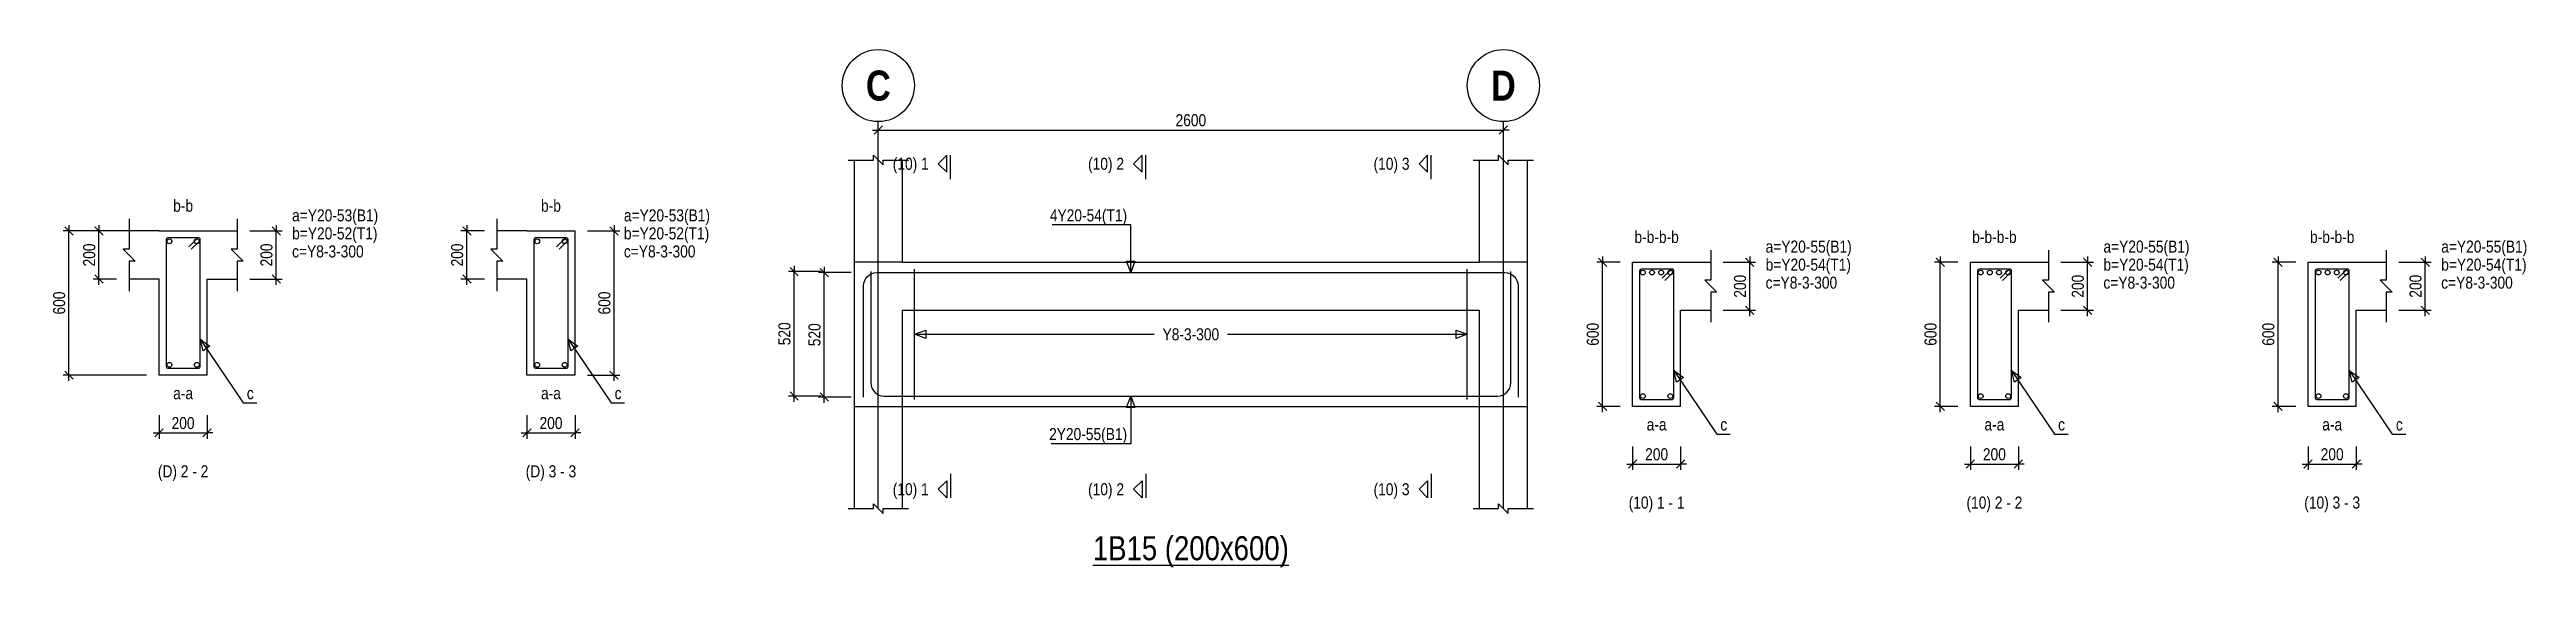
# Model space of a CAD drawing. Extents: x 0 to 206258, y -403073 to 0.
# Drawn here: x 47183 to 67789, y -268724 to -264414 of the extents above; entities that cross this region are included whole.
import ezdxf
from ezdxf.enums import TextEntityAlignment as Align
from ezdxf.lldxf.tags import DXFTag

# ---------------------------------------------------------------- set-up
doc = ezdxf.new("R2010")
doc.units = 0
doc.header["$LTSCALE"] = 1000
for name, color, linetype in [('Axis Circle(Dir 2)', 150, 'Continuous'), ('Axis Label(Dir 1)', 7, 'Continuous'), ('Axis Line(Dir 2)', 150, 'CENTER2'), ('Break Line', 5, 'Continuous'), ('Dimension Line', 5, 'Continuous'), ('Leader Line', 5, 'Continuous'), ('Link Line', 3, 'Continuous'), ('Rebar Label', 6, 'Continuous'), ('Rebar Line', 7, 'Continuous'), ('Section Label', 1, 'Continuous'), ('Section Line', 1, 'Continuous'), ('Top Rebar Label', 6, 'Continuous'), ('Top Rebar Line', 7, 'Continuous')]:
    doc.layers.add(name, color=color, linetype=linetype)
for name, color, linetype, true_color in [('Back Elevation Line', 191, 'HIDDEN2', 0xd4aaff), ('Beam Label(D)', 94, 'Continuous', 0x008100), ('Beam Line(D)', 112, 'Continuous', 0x00bd5e), ('Link Label', 94, 'Continuous', 0x008100)]:
    doc.layers.add(name, color=color, linetype=linetype, true_color=true_color)
doc.styles.add('Axis Label(Dir 1)', font='ARIALNB.TTF', dxfattribs={"height": 250})
doc.styles.add('Beam Label(D)', font='ARIALN.TTF', dxfattribs={"height": 200})
doc.styles.add('Dimension Text', font='ARIALN.TTF', dxfattribs={"height": 100})
doc.styles.add('Link Label', font='ARIALN.TTF', dxfattribs={"height": 100})
doc.styles.add('Rebar Label', font='ARIALN.TTF', dxfattribs={"height": 100})
doc.styles.add('Section Label', font='ARIALN.TTF', dxfattribs={"height": 100})
doc.styles.add('Top Rebar Label', font='ARIALN.TTF', dxfattribs={"height": 100})
tags = doc.linetypes.add('CENTER2', pattern=[1.125, 0.75, -0.125, 0.125, -0.125]).pattern_tags.tags
tags[10:11] = [DXFTag(74, 4), DXFTag(75, 0), DXFTag(340, '0'), DXFTag(46, 0.0), DXFTag(50, 0.0), DXFTag(44, 0.0), DXFTag(45, 0.0)]
tags[8:9] = [DXFTag(74, 4), DXFTag(75, 0), DXFTag(340, '0'), DXFTag(46, 0.0), DXFTag(50, 0.0), DXFTag(44, 0.0), DXFTag(45, 0.0)]
tags[6:7] = [DXFTag(74, 4), DXFTag(75, 0), DXFTag(340, '0'), DXFTag(46, 0.0), DXFTag(50, 0.0), DXFTag(44, 0.0), DXFTag(45, 0.0)]
tags[4:5] = [DXFTag(74, 4), DXFTag(75, 0), DXFTag(340, '0'), DXFTag(46, 0.0), DXFTag(50, 0.0), DXFTag(44, 0.0), DXFTag(45, 0.0)]
tags = doc.linetypes.add('HIDDEN2', pattern=[0.1875, 0.125, -0.0625]).pattern_tags.tags
tags[6:7] = [DXFTag(74, 4), DXFTag(75, 0), DXFTag(340, '0'), DXFTag(46, 0.0), DXFTag(50, 0.0), DXFTag(44, 0.0), DXFTag(45, 0.0)]
tags[4:5] = [DXFTag(74, 4), DXFTag(75, 0), DXFTag(340, '0'), DXFTag(46, 0.0), DXFTag(50, 0.0), DXFTag(44, 0.0), DXFTag(45, 0.0)]
doc.dimstyles.new('BEAM', dxfattribs={"dimtxt": 100, "dimasz": 30, "dimexe": 48.3, "dimexo": 103.5, "dimgap": 30, "dimtad": 1, "dimtoh": 1, "dimdec": 1, "dimlfac": 0.5, "dimdsep": 46, "dimtxsty": 'Dimension Text', "dimblk": 'PCDIM_TICK', "dimcen": 0.09, "dimclrd": 5, "dimclre": 5, "dimclrt": 5, "dimadec": 1, "dimazin": 0, "dimtp": 1, "dimtm": 1, "dimtfac": 1, "dimtdec": 4, "dimtofl": 0, "dimtmove": 0, "dimatfit": 3, "dimfxl": 1, "dimtolj": 1, "dimtzin": 0, "dimarcsym": 0})

msp = doc.modelspace()

# ---------------------------------------------------------------- texts
at = {"layer": 'Axis Label(Dir 1)', "transparency": 33554687, "style": 'Axis Label(Dir 1)'}
for s, p in [('C', (54077.965, -264714.284)), ('D', (59277.965, -264714.284))]:
    msp.add_text(s, height=250, dxfattribs=at).set_placement(p, align=Align.MIDDLE_CENTER)
at = {"layer": 'Beam Label(D)', "transparency": 33554687, "style": 'Beam Label(D)'}
msp.add_text('%%U1B15 (200x600)', height=200, dxfattribs=at).set_placement((56677.965, -268464.284), align=Align.TOP_CENTER)
at = {"layer": 'Link Label', "transparency": 33554687, "style": 'Link Label'}
for s, p in [(' c=Y8-3-300', (49169.294, -266144.284)), (' c=Y8-3-300', (51929.533, -266144.284)), (' c=Y8-3-300', (61427.965, -266404.284)), (' c=Y8-3-300', (64238.203, -266404.284)), (' c=Y8-3-300', (67048.442, -266404.284)), ('c', (48824.294, -267324.284)), ('c', (51884.533, -267324.284)), ('c', (61082.965, -267584.284)), ('c', (63893.203, -267584.284)), ('c', (66703.442, -267584.284))]:
    msp.add_text(s, height=100, dxfattribs=at).set_placement(p)
msp.add_text('Y8-3-300', height=100, dxfattribs=at).set_placement((56677.965, -266784.284), align=Align.MIDDLE_CENTER)
at = {"layer": 'Rebar Label', "transparency": 33554687, "style": 'Rebar Label'}
for s, p in [('b-b', (48294.294, -265794.284)), ('b-b', (51354.533, -265794.284)), ('b-b-b-b', (60552.965, -266054.284)), ('b-b-b-b', (63363.203, -266054.284)), ('b-b-b-b', (66173.442, -266054.284)), ('a-a', (48294.294, -267354.284)), ('a-a', (51354.533, -267354.284)), ('a-a', (60552.965, -267614.284)), ('a-a', (63363.203, -267614.284)), ('a-a', (66173.442, -267614.284))]:
    msp.add_text(s, height=100, dxfattribs=at).set_placement(p, align=Align.BOTTOM_CENTER)
for s, p in [(' a=Y20-53(B1)', (49169.294, -265844.284)), (' a=Y20-53(B1)', (51929.533, -265844.284)), (' a=Y20-55(B1)', (61427.965, -266104.284)), (' a=Y20-55(B1)', (64238.203, -266104.284)), (' a=Y20-55(B1)', (67048.442, -266104.284))]:
    msp.add_text(s, height=100, dxfattribs=at).set_placement(p)
msp.add_text(' 2Y20-55(B1)', height=100, dxfattribs=at).set_placement((56147.965, -267664.284), align=Align.RIGHT)
at = {"layer": 'Section Label', "transparency": 33554687, "style": 'Section Label'}
for s, p in [('(10) 1', (54497.254, -265364.994)), ('(10) 2', (56122.254, -265364.994)), ('(10) 3', (58497.254, -265364.994)), ('(10) 1', (54497.254, -268073.573)), ('(10) 2', (56122.254, -268073.573)), ('(10) 3', (58497.254, -268073.573))]:
    msp.add_text(s, height=100, dxfattribs=at).set_placement(p, align=Align.MIDDLE_RIGHT)
for s, p in [('(D) 2 - 2', (48294.294, -268004.284)), ('(D) 3 - 3', (51354.533, -268004.284)), ('(10) 1 - 1', (60552.965, -268264.284)), ('(10) 2 - 2', (63363.203, -268264.284)), ('(10) 3 - 3', (66173.442, -268264.284))]:
    msp.add_text(s, height=100, dxfattribs=at).set_placement(p, align=Align.BOTTOM_CENTER)
at = {"layer": 'Top Rebar Label', "transparency": 33554687, "style": 'Top Rebar Label'}
msp.add_text(' 4Y20-54(T1)', height=100, dxfattribs=at).set_placement((56147.965, -265844.284), align=Align.RIGHT)
for s, p in [(' b=Y20-52(T1)', (49169.294, -265994.284)), (' b=Y20-52(T1)', (51929.533, -265994.284)), (' b=Y20-54(T1)', (61427.965, -266254.284)), (' b=Y20-54(T1)', (64238.203, -266254.284)), (' b=Y20-54(T1)', (67048.442, -266254.284))]:
    msp.add_text(s, height=100, dxfattribs=at).set_placement(p)

# ---------------------------------------------------------------- blocks, each defined once
blk = doc.blocks.new('PCDIM_TICK')
at = {"layer": 'Dimension Line', "color": 0, "transparency": 33554687}
for p, q in [((1.15, 1.15), (-1.15, -1.15)), ((1.61, 0), (0, 0))]:
    blk.add_line(p, q, dxfattribs=at)
blk = doc.blocks.new('*U3410')
at = {"layer": 'Dimension Line', "color": 5, "true_color": 0x0000ff, "transparency": 16777216}
for p, q in [((48848, -265924), (49118, -265924)), ((49069, -266324), (49069, -265924)), ((48848, -266324), (49118, -266324))]:
    blk.add_line(p, q, dxfattribs=at)
at = {"layer": 'Dimension Line', "color": 5, "true_color": 0x0000ff, "transparency": 16777216, "xscale": 30, "yscale": 30}
for p, rotation in [((49069, -265924), 89.99999999999447), ((49069, -266324), 269.9999999999834)]:
    blk.add_blockref('PCDIM_TICK', p, dxfattribs=dict(at, rotation=rotation))
at = {"layer": 'Dimension Line', "color": 5, "true_color": 0x0000ff, "transparency": 16777216, "insert": (49039, -266124), "char_height": 100, "width": 182.77, "attachment_point": 8, "rotation": 90, "style": 'Dimension Text'}
blk.add_mtext('200', dxfattribs=at)
blk = doc.blocks.new('*U3411')
at = {"layer": 'Dimension Line', "color": 5, "true_color": 0x0000ff, "transparency": 16777216}
for p, q in [((47741, -265924), (47546, -265924)), ((47594, -266324), (47594, -265924)), ((47741, -266324), (47546, -266324))]:
    blk.add_line(p, q, dxfattribs=at)
at = {"layer": 'Dimension Line', "color": 5, "true_color": 0x0000ff, "transparency": 16777216, "xscale": 30, "yscale": 30}
for p, rotation in [((47594, -265924), 89.99999999999447), ((47594, -266324), 269.9999999999834)]:
    blk.add_blockref('PCDIM_TICK', p, dxfattribs=dict(at, rotation=rotation))
at = {"layer": 'Dimension Line', "color": 5, "true_color": 0x0000ff, "transparency": 16777216, "insert": (47564, -266124), "char_height": 100, "width": 182.77, "attachment_point": 8, "rotation": 90, "style": 'Dimension Text'}
blk.add_mtext('200', dxfattribs=at)
blk = doc.blocks.new('*U3412')
at = {"layer": 'Dimension Line', "color": 5, "true_color": 0x0000ff, "transparency": 16777216}
for p, q in [((47991, -265924), (47296, -265924)), ((47344, -267124), (47344, -265924)), ((47991, -267124), (47296, -267124))]:
    blk.add_line(p, q, dxfattribs=at)
at = {"layer": 'Dimension Line', "color": 5, "true_color": 0x0000ff, "transparency": 16777216, "xscale": 30, "yscale": 30}
for p, rotation in [((47344, -265924), 89.99999999999447), ((47344, -267124), 269.9999999999834)]:
    blk.add_blockref('PCDIM_TICK', p, dxfattribs=dict(at, rotation=rotation))
at = {"layer": 'Dimension Line', "color": 5, "true_color": 0x0000ff, "transparency": 16777216, "insert": (47314, -266524), "char_height": 100, "width": 181.97, "attachment_point": 8, "rotation": 90, "style": 'Dimension Text'}
blk.add_mtext('600', dxfattribs=at)
blk = doc.blocks.new('*U3413')
at = {"layer": 'Dimension Line', "color": 5, "true_color": 0x0000ff, "transparency": 16777216}
for p, q in [((48094, -267458), (48094, -267653)), ((48494, -267458), (48494, -267653)), ((48094, -267604), (48494, -267604))]:
    blk.add_line(p, q, dxfattribs=at)
at = {"layer": 'Dimension Line', "color": 5, "true_color": 0x0000ff, "transparency": 16777216, "xscale": 30, "yscale": 30, "rotation": 180.0000000000004}
blk.add_blockref('PCDIM_TICK', (48094, -267604), dxfattribs=at)
at = {"layer": 'Dimension Line', "color": 5, "true_color": 0x0000ff, "transparency": 16777216, "xscale": 30, "yscale": 30}
blk.add_blockref('PCDIM_TICK', (48494, -267604), dxfattribs=at)
at = {"layer": 'Dimension Line', "color": 5, "true_color": 0x0000ff, "transparency": 16777216, "insert": (48294, -267574), "char_height": 100, "width": 182.77, "attachment_point": 8, "style": 'Dimension Text'}
blk.add_mtext('200', dxfattribs=at)
blk = doc.blocks.new('*U3414')
at = {"layer": 'Dimension Line', "color": 5, "true_color": 0x0000ff, "transparency": 16777216}
for p, q in [((51658, -265924), (51928, -265924)), ((51880, -267124), (51880, -265924)), ((51658, -267124), (51928, -267124))]:
    blk.add_line(p, q, dxfattribs=at)
at = {"layer": 'Dimension Line', "color": 5, "true_color": 0x0000ff, "transparency": 16777216, "xscale": 30, "yscale": 30}
for p, rotation in [((51880, -265924), 89.99999999999447), ((51880, -267124), 269.9999999999834)]:
    blk.add_blockref('PCDIM_TICK', p, dxfattribs=dict(at, rotation=rotation))
at = {"layer": 'Dimension Line', "color": 5, "true_color": 0x0000ff, "transparency": 16777216, "insert": (51850, -266524), "char_height": 100, "width": 181.97, "attachment_point": 8, "rotation": 90, "style": 'Dimension Text'}
blk.add_mtext('600', dxfattribs=at)
blk = doc.blocks.new('*U3415')
at = {"layer": 'Dimension Line', "color": 5, "true_color": 0x0000ff, "transparency": 16777216}
for p, q in [((50801, -265924), (50606, -265924)), ((50655, -266324), (50655, -265924)), ((50801, -266324), (50606, -266324))]:
    blk.add_line(p, q, dxfattribs=at)
at = {"layer": 'Dimension Line', "color": 5, "true_color": 0x0000ff, "transparency": 16777216, "xscale": 30, "yscale": 30}
for p, rotation in [((50655, -265924), 89.99999999999447), ((50655, -266324), 269.9999999999834)]:
    blk.add_blockref('PCDIM_TICK', p, dxfattribs=dict(at, rotation=rotation))
at = {"layer": 'Dimension Line', "color": 5, "true_color": 0x0000ff, "transparency": 16777216, "insert": (50625, -266124), "char_height": 100, "width": 182.77, "attachment_point": 8, "rotation": 90, "style": 'Dimension Text'}
blk.add_mtext('200', dxfattribs=at)
blk = doc.blocks.new('*U3416')
at = {"layer": 'Dimension Line', "color": 5, "true_color": 0x0000ff, "transparency": 16777216}
for p, q in [((51155, -267458), (51155, -267653)), ((51555, -267458), (51555, -267653)), ((51155, -267604), (51555, -267604))]:
    blk.add_line(p, q, dxfattribs=at)
at = {"layer": 'Dimension Line', "color": 5, "true_color": 0x0000ff, "transparency": 16777216, "xscale": 30, "yscale": 30, "rotation": 180.0000000000004}
blk.add_blockref('PCDIM_TICK', (51155, -267604), dxfattribs=at)
at = {"layer": 'Dimension Line', "color": 5, "true_color": 0x0000ff, "transparency": 16777216, "xscale": 30, "yscale": 30}
blk.add_blockref('PCDIM_TICK', (51555, -267604), dxfattribs=at)
at = {"layer": 'Dimension Line', "color": 5, "true_color": 0x0000ff, "transparency": 16777216, "insert": (51355, -267574), "char_height": 100, "width": 182.77, "attachment_point": 8, "style": 'Dimension Text'}
blk.add_mtext('200', dxfattribs=at)
blk = doc.blocks.new('*U3417')
at = {"layer": 'Dimension Line', "color": 5, "true_color": 0x0000ff, "transparency": 16777216}
for p, q in [((53852, -266270), (53580, -266270)), ((53628, -267306), (53628, -266270)), ((53852, -267306), (53580, -267306))]:
    blk.add_line(p, q, dxfattribs=at)
at = {"layer": 'Dimension Line', "color": 5, "true_color": 0x0000ff, "transparency": 16777216, "xscale": 30, "yscale": 30}
for p, rotation in [((53628, -266270), 89.99999999999447), ((53628, -267306), 269.9999999999834)]:
    blk.add_blockref('PCDIM_TICK', p, dxfattribs=dict(at, rotation=rotation))
at = {"layer": 'Dimension Line', "color": 5, "true_color": 0x0000ff, "transparency": 16777216, "insert": (53598, -266788), "char_height": 100, "width": 181.5, "attachment_point": 8, "rotation": 90, "style": 'Dimension Text'}
blk.add_mtext('520', dxfattribs=at)
blk = doc.blocks.new('*U3418')
at = {"layer": 'Dimension Line', "color": 5, "true_color": 0x0000ff, "transparency": 16777216}
for p, q in [((53602, -266262), (53330, -266262)), ((53378, -267298), (53378, -266262)), ((53602, -267298), (53330, -267298))]:
    blk.add_line(p, q, dxfattribs=at)
at = {"layer": 'Dimension Line', "color": 5, "true_color": 0x0000ff, "transparency": 16777216, "xscale": 30, "yscale": 30}
for p, rotation in [((53378, -266262), 89.99999999999447), ((53378, -267298), 269.9999999999834)]:
    blk.add_blockref('PCDIM_TICK', p, dxfattribs=dict(at, rotation=rotation))
at = {"layer": 'Dimension Line', "color": 5, "true_color": 0x0000ff, "transparency": 16777216, "insert": (53348, -266780), "char_height": 100, "width": 181.5, "attachment_point": 8, "rotation": 90, "style": 'Dimension Text'}
blk.add_mtext('520', dxfattribs=at)
blk = doc.blocks.new('*U3419')
at = {"layer": 'Dimension Line', "color": 5, "true_color": 0x0000ff, "transparency": 16777216}
for p, q in [((54078, -265231), (54078, -265036)), ((54078, -265084), (59278, -265084)), ((59278, -265231), (59278, -265036))]:
    blk.add_line(p, q, dxfattribs=at)
at = {"layer": 'Dimension Line', "color": 5, "true_color": 0x0000ff, "transparency": 16777216, "xscale": 30, "yscale": 30, "rotation": 180.0000000000004}
blk.add_blockref('PCDIM_TICK', (54078, -265084), dxfattribs=at)
at = {"layer": 'Dimension Line', "color": 5, "true_color": 0x0000ff, "transparency": 16777216, "xscale": 30, "yscale": 30}
blk.add_blockref('PCDIM_TICK', (59278, -265084), dxfattribs=at)
at = {"layer": 'Dimension Line', "color": 5, "true_color": 0x0000ff, "transparency": 16777216, "insert": (56678, -265054), "char_height": 100, "width": 247.25, "attachment_point": 8, "style": 'Dimension Text'}
blk.add_mtext('2600', dxfattribs=at)
blk = doc.blocks.new('*U3420')
at = {"layer": 'Dimension Line', "color": 5, "true_color": 0x0000ff, "transparency": 16777216}
for p, q in [((61106, -266184), (61376, -266184)), ((61328, -266584), (61328, -266184)), ((61106, -266584), (61376, -266584))]:
    blk.add_line(p, q, dxfattribs=at)
at = {"layer": 'Dimension Line', "color": 5, "true_color": 0x0000ff, "transparency": 16777216, "xscale": 30, "yscale": 30}
for p, rotation in [((61328, -266184), 89.99999999999447), ((61328, -266584), 269.9999999999834)]:
    blk.add_blockref('PCDIM_TICK', p, dxfattribs=dict(at, rotation=rotation))
at = {"layer": 'Dimension Line', "color": 5, "true_color": 0x0000ff, "transparency": 16777216, "insert": (61298, -266384), "char_height": 100, "width": 182.77, "attachment_point": 8, "rotation": 90, "style": 'Dimension Text'}
blk.add_mtext('200', dxfattribs=at)
blk = doc.blocks.new('*U3421')
at = {"layer": 'Dimension Line', "color": 5, "true_color": 0x0000ff, "transparency": 16777216}
for p, q in [((60249, -266184), (60055, -266184)), ((60103, -267384), (60103, -266184)), ((60249, -267384), (60055, -267384))]:
    blk.add_line(p, q, dxfattribs=at)
at = {"layer": 'Dimension Line', "color": 5, "true_color": 0x0000ff, "transparency": 16777216, "xscale": 30, "yscale": 30}
for p, rotation in [((60103, -266184), 89.99999999999447), ((60103, -267384), 269.9999999999834)]:
    blk.add_blockref('PCDIM_TICK', p, dxfattribs=dict(at, rotation=rotation))
at = {"layer": 'Dimension Line', "color": 5, "true_color": 0x0000ff, "transparency": 16777216, "insert": (60073, -266784), "char_height": 100, "width": 181.97, "attachment_point": 8, "rotation": 90, "style": 'Dimension Text'}
blk.add_mtext('600', dxfattribs=at)
blk = doc.blocks.new('*U3422')
at = {"layer": 'Dimension Line', "color": 5, "true_color": 0x0000ff, "transparency": 16777216}
for p, q in [((60353, -267718), (60353, -267913)), ((60353, -267864), (60753, -267864)), ((60753, -267718), (60753, -267913))]:
    blk.add_line(p, q, dxfattribs=at)
at = {"layer": 'Dimension Line', "color": 5, "true_color": 0x0000ff, "transparency": 16777216, "xscale": 30, "yscale": 30, "rotation": 180.0000000000004}
blk.add_blockref('PCDIM_TICK', (60353, -267864), dxfattribs=at)
at = {"layer": 'Dimension Line', "color": 5, "true_color": 0x0000ff, "transparency": 16777216, "xscale": 30, "yscale": 30}
blk.add_blockref('PCDIM_TICK', (60753, -267864), dxfattribs=at)
at = {"layer": 'Dimension Line', "color": 5, "true_color": 0x0000ff, "transparency": 16777216, "insert": (60553, -267834), "char_height": 100, "width": 182.77, "attachment_point": 8, "style": 'Dimension Text'}
blk.add_mtext('200', dxfattribs=at)
blk = doc.blocks.new('*U3423')
at = {"layer": 'Dimension Line', "color": 5, "true_color": 0x0000ff, "transparency": 16777216}
for p, q in [((63917, -266184), (64187, -266184)), ((64138, -266584), (64138, -266184)), ((63917, -266584), (64187, -266584))]:
    blk.add_line(p, q, dxfattribs=at)
at = {"layer": 'Dimension Line', "color": 5, "true_color": 0x0000ff, "transparency": 16777216, "xscale": 30, "yscale": 30}
for p, rotation in [((64138, -266184), 89.99999999999447), ((64138, -266584), 269.9999999999834)]:
    blk.add_blockref('PCDIM_TICK', p, dxfattribs=dict(at, rotation=rotation))
at = {"layer": 'Dimension Line', "color": 5, "true_color": 0x0000ff, "transparency": 16777216, "insert": (64108, -266384), "char_height": 100, "width": 182.77, "attachment_point": 8, "rotation": 90, "style": 'Dimension Text'}
blk.add_mtext('200', dxfattribs=at)
blk = doc.blocks.new('*U3424')
at = {"layer": 'Dimension Line', "color": 5, "true_color": 0x0000ff, "transparency": 16777216}
for p, q in [((63060, -266184), (62865, -266184)), ((62913, -267384), (62913, -266184)), ((63060, -267384), (62865, -267384))]:
    blk.add_line(p, q, dxfattribs=at)
at = {"layer": 'Dimension Line', "color": 5, "true_color": 0x0000ff, "transparency": 16777216, "xscale": 30, "yscale": 30}
for p, rotation in [((62913, -266184), 89.99999999999447), ((62913, -267384), 269.9999999999834)]:
    blk.add_blockref('PCDIM_TICK', p, dxfattribs=dict(at, rotation=rotation))
at = {"layer": 'Dimension Line', "color": 5, "true_color": 0x0000ff, "transparency": 16777216, "insert": (62883, -266784), "char_height": 100, "width": 181.97, "attachment_point": 8, "rotation": 90, "style": 'Dimension Text'}
blk.add_mtext('600', dxfattribs=at)
blk = doc.blocks.new('*U3425')
at = {"layer": 'Dimension Line', "color": 5, "true_color": 0x0000ff, "transparency": 16777216}
for p, q in [((63163, -267718), (63163, -267913)), ((63163, -267864), (63563, -267864)), ((63563, -267718), (63563, -267913))]:
    blk.add_line(p, q, dxfattribs=at)
at = {"layer": 'Dimension Line', "color": 5, "true_color": 0x0000ff, "transparency": 16777216, "xscale": 30, "yscale": 30, "rotation": 180.0000000000004}
blk.add_blockref('PCDIM_TICK', (63163, -267864), dxfattribs=at)
at = {"layer": 'Dimension Line', "color": 5, "true_color": 0x0000ff, "transparency": 16777216, "xscale": 30, "yscale": 30}
blk.add_blockref('PCDIM_TICK', (63563, -267864), dxfattribs=at)
at = {"layer": 'Dimension Line', "color": 5, "true_color": 0x0000ff, "transparency": 16777216, "insert": (63363, -267834), "char_height": 100, "width": 182.77, "attachment_point": 8, "style": 'Dimension Text'}
blk.add_mtext('200', dxfattribs=at)
blk = doc.blocks.new('*U3426')
at = {"layer": 'Dimension Line', "color": 5, "true_color": 0x0000ff, "transparency": 16777216}
for p, q in [((66727, -266184), (66997, -266184)), ((66948, -266584), (66948, -266184)), ((66727, -266584), (66997, -266584))]:
    blk.add_line(p, q, dxfattribs=at)
at = {"layer": 'Dimension Line', "color": 5, "true_color": 0x0000ff, "transparency": 16777216, "xscale": 30, "yscale": 30}
for p, rotation in [((66948, -266184), 89.99999999999447), ((66948, -266584), 269.9999999999834)]:
    blk.add_blockref('PCDIM_TICK', p, dxfattribs=dict(at, rotation=rotation))
at = {"layer": 'Dimension Line', "color": 5, "true_color": 0x0000ff, "transparency": 16777216, "insert": (66918, -266384), "char_height": 100, "width": 182.77, "attachment_point": 8, "rotation": 90, "style": 'Dimension Text'}
blk.add_mtext('200', dxfattribs=at)
blk = doc.blocks.new('*U3427')
at = {"layer": 'Dimension Line', "color": 5, "true_color": 0x0000ff, "transparency": 16777216}
for p, q in [((65870, -266184), (65675, -266184)), ((65723, -267384), (65723, -266184)), ((65870, -267384), (65675, -267384))]:
    blk.add_line(p, q, dxfattribs=at)
at = {"layer": 'Dimension Line', "color": 5, "true_color": 0x0000ff, "transparency": 16777216, "xscale": 30, "yscale": 30}
for p, rotation in [((65723, -266184), 89.99999999999447), ((65723, -267384), 269.9999999999834)]:
    blk.add_blockref('PCDIM_TICK', p, dxfattribs=dict(at, rotation=rotation))
at = {"layer": 'Dimension Line', "color": 5, "true_color": 0x0000ff, "transparency": 16777216, "insert": (65693, -266784), "char_height": 100, "width": 181.97, "attachment_point": 8, "rotation": 90, "style": 'Dimension Text'}
blk.add_mtext('600', dxfattribs=at)
blk = doc.blocks.new('*U3428')
at = {"layer": 'Dimension Line', "color": 5, "true_color": 0x0000ff, "transparency": 16777216}
for p, q in [((65973, -267718), (65973, -267913)), ((65973, -267864), (66373, -267864)), ((66373, -267718), (66373, -267913))]:
    blk.add_line(p, q, dxfattribs=at)
at = {"layer": 'Dimension Line', "color": 5, "true_color": 0x0000ff, "transparency": 16777216, "xscale": 30, "yscale": 30, "rotation": 180.0000000000004}
blk.add_blockref('PCDIM_TICK', (65973, -267864), dxfattribs=at)
at = {"layer": 'Dimension Line', "color": 5, "true_color": 0x0000ff, "transparency": 16777216, "xscale": 30, "yscale": 30}
blk.add_blockref('PCDIM_TICK', (66373, -267864), dxfattribs=at)
at = {"layer": 'Dimension Line', "color": 5, "true_color": 0x0000ff, "transparency": 16777216, "insert": (66173, -267834), "char_height": 100, "width": 182.77, "attachment_point": 8, "style": 'Dimension Text'}
blk.add_mtext('200', dxfattribs=at)

# ---------------------------------------------------------------- dimensions: what is measured, and where the dimension line sits
at = {"layer": 'Dimension Line', "transparency": 33554687}
for base, p1, p2, text, picture, middle in [((56677.965, -265084.284), (54077.965, -265334.284), (59277.965, -265334.284), '2600', '*U3419', (56677.965, -265084.284)), ((48294.294, -267604.284), (48094.294, -267354.284), (48494.294, -267354.284), '200', '*U3413', (48294.294, -267604.284)), ((51354.533, -267604.284), (51154.533, -267354.284), (51554.533, -267354.284), '200', '*U3416', (51354.533, -267604.284)), ((60552.965, -267864.284), (60352.965, -267614.284), (60752.965, -267614.284), '200', '*U3422', (60552.965, -267864.284)), ((63363.203, -267864.284), (63163.203, -267614.284), (63563.203, -267614.284), '200', '*U3425', (63363.203, -267864.284)), ((66173.442, -267864.284), (65973.442, -267614.284), (66373.442, -267614.284), '200', '*U3428', (66173.442, -267864.284))]:
    dim = msp.add_linear_dim(base=base, p1=p1, p2=p2, text=text, dimstyle='BEAM', override={"dimscale": 1, "dimtxt": 100, "dimasz": 30, "dimexe": 48.3, "dimexo": 103.5, "dimgap": 30, "dimtad": 1, "dimtih": 0, "dimdec": 1, "dimlfac": 0.5, "dimzin": 8, "dimlunit": 2, "dimpost": '', "dimtxsty": 'Dimension Text', "dimblk": 'PCDIM_TICK', "dimse1": 0, "dimse2": 0, "dimsd2": 0, "dimclrd": 5, "dimclre": 5, "dimclrt": 5, "dimaunit": 0, "dimadec": 1, "dimazin": 0, "dimtol": 0, "dimtp": 1, "dimtm": 1, "dimtmove": 0}, dxfattribs=at)
    dim.commit()
    dim.dimension.update_dxf_attribs({"geometry": picture, "text_midpoint": middle})
for base, p1, p2, text, picture, middle in [((47344.294, -266524.284), (48094.294, -267124.284), (48094.294, -265924.284), '600', '*U3412', (47344.294, -266524.284)), ((47594.294, -266124.284), (47844.294, -266324.284), (47844.294, -265924.284), '200', '*U3411', (47594.294, -266124.284)), ((49069.294, -266124.284), (48744.294, -266324.284), (48744.294, -265924.284), '200', '*U3410', (49069.294, -266124.284)), ((50654.533, -266124.284), (50904.533, -266324.284), (50904.533, -265924.284), '200', '*U3415', (50654.533, -266124.284)), ((51879.533, -266524.284), (51554.533, -267124.284), (51554.533, -265924.284), '600', '*U3414', (51879.533, -266524.284)), ((53377.965, -266780.284), (53705.965, -267298.284), (53705.965, -266262.284), '520', '*U3418', (53377.965, -266780.284)), ((53627.965, -266788.284), (53955.965, -267306.284), (53955.965, -266270.284), '520', '*U3417', (53627.965, -266788.284)), ((60102.965, -266784.284), (60352.965, -267384.284), (60352.965, -266184.284), '600', '*U3421', (60102.965, -266784.284)), ((61327.965, -266384.284), (61002.965, -266584.284), (61002.965, -266184.284), '200', '*U3420', (61327.965, -266384.284)), ((62913.203, -266784.284), (63163.203, -267384.284), (63163.203, -266184.284), '600', '*U3424', (62913.203, -266784.284)), ((64138.203, -266384.284), (63813.203, -266584.284), (63813.203, -266184.284), '200', '*U3423', (64138.203, -266384.284)), ((65723.442, -266784.284), (65973.442, -267384.284), (65973.442, -266184.284), '600', '*U3427', (65723.442, -266784.284)), ((66948.442, -266384.284), (66623.442, -266584.284), (66623.442, -266184.284), '200', '*U3426', (66948.442, -266384.284))]:
    dim = msp.add_linear_dim(base=base, p1=p1, p2=p2, angle=90, text=text, dimstyle='BEAM', override={"dimscale": 1, "dimtxt": 100, "dimasz": 30, "dimexe": 48.3, "dimexo": 103.5, "dimgap": 30, "dimtad": 1, "dimtih": 0, "dimdec": 1, "dimlfac": 0.5, "dimzin": 8, "dimlunit": 2, "dimpost": '', "dimtxsty": 'Dimension Text', "dimblk": 'PCDIM_TICK', "dimse1": 0, "dimse2": 0, "dimsd2": 0, "dimclrd": 5, "dimclre": 5, "dimclrt": 5, "dimaunit": 0, "dimadec": 1, "dimazin": 0, "dimtol": 0, "dimtp": 1, "dimtm": 1, "dimtmove": 0}, dxfattribs=at)
    dim.commit()
    dim.dimension.update_dxf_attribs({"geometry": picture, "text_midpoint": middle})

# ---------------------------------------------------------------- linework, layer by layer
at = {"layer": 'Axis Circle(Dir 2)', "transparency": 33554687}
for centre in [(54077.965, -264714.284), (59277.965, -264714.284)]:
    msp.add_circle(centre, 300, dxfattribs=at)
at = {"layer": 'Axis Line(Dir 2)', "transparency": 33554687}
for points in [[(54077.965, -268234.284), (54077.965, -265014.284)], [(59277.965, -268234.284), (59277.965, -265014.284)]]:
    msp.add_lwpolyline(points, dxfattribs=at)
at = {"layer": 'Back Elevation Line', "transparency": 33554687}
for points in [[(54277.965, -266184.284), (53877.965, -266184.284)], [(53877.965, -266184.284), (53877.965, -267384.284)], [(54277.965, -266184.284), (59077.965, -266184.284)], [(59477.965, -266184.284), (59077.965, -266184.284)], [(59477.965, -267384.284), (59477.965, -266184.284)], [(54277.965, -267384.284), (54277.965, -266584.284)], [(54277.965, -266584.284), (59077.965, -266584.284)], [(59077.965, -266584.284), (59077.965, -267384.284)], [(53877.965, -267384.284), (54277.965, -267384.284)], [(59077.965, -267384.284), (59477.965, -267384.284)]]:
    msp.add_lwpolyline(points, dxfattribs=at)
at = {"layer": 'Beam Line(D)', "transparency": 33554687}
for points in [[(53877.965, -265334.284), (53877.965, -266184.284)], [(54277.965, -266184.284), (54277.965, -265334.284)], [(59077.965, -265334.284), (59077.965, -266184.284)], [(59477.965, -266184.284), (59477.965, -265334.284)], [(48094.294, -265924.284), (47844.294, -265924.284)], [(48094.294, -265924.284), (48494.294, -265924.284)], [(48094.294, -265924.284), (48094.294, -265924.284)], [(48494.294, -265924.284), (48494.294, -265924.284)], [(48494.294, -265924.284), (48744.294, -265924.284)], [(51154.533, -265924.284), (51554.533, -265924.284), (51554.533, -267124.284), (51154.533, -267124.284), (51154.533, -266324.284), (50904.533, -266324.284)], [(51154.533, -265924.284), (50904.533, -265924.284)], [(51154.533, -265924.284), (51154.533, -265924.284)], [(53877.965, -266184.284), (53877.965, -268234.284)], [(54277.965, -266184.284), (59077.965, -266184.284)], [(59477.965, -268234.284), (59477.965, -266184.284)], [(60352.965, -266184.284), (60752.965, -266184.284)], [(60752.965, -267384.284), (60352.965, -267384.284), (60352.965, -266184.284)], [(60752.965, -266184.284), (60752.965, -266184.284)], [(60752.965, -266184.284), (61002.965, -266184.284)], [(63163.203, -266184.284), (63563.203, -266184.284)], [(63563.203, -267384.284), (63163.203, -267384.284), (63163.203, -266184.284)], [(63563.203, -266184.284), (63563.203, -266184.284)], [(63563.203, -266184.284), (63813.203, -266184.284)], [(65973.442, -266184.284), (66373.442, -266184.284)], [(66373.442, -267384.284), (65973.442, -267384.284), (65973.442, -266184.284)], [(66373.442, -266184.284), (66373.442, -266184.284)], [(66373.442, -266184.284), (66623.442, -266184.284)], [(48494.294, -267124.284), (48094.294, -267124.284), (48094.294, -266324.284), (47844.294, -266324.284)], [(48494.294, -267124.284), (48494.294, -266324.284), (48744.294, -266324.284)], [(60752.965, -267384.284), (60752.965, -266584.284), (61002.965, -266584.284)], [(63563.203, -267384.284), (63563.203, -266584.284), (63813.203, -266584.284)], [(66373.442, -267384.284), (66373.442, -266584.284), (66623.442, -266584.284)], [(54277.965, -268234.284), (54277.965, -267384.284)], [(54277.965, -267384.284), (59077.965, -267384.284)], [(59077.965, -267384.284), (59077.965, -268234.284)]]:
    msp.add_lwpolyline(points, dxfattribs=at)
at = {"layer": 'Break Line', "transparency": 33554687}
for points in [[(53827.965, -265334.284), (54037.965, -265334.284), (54037.965, -265294.284), (54117.965, -265374.284), (54117.965, -265334.284), (54327.965, -265334.284)], [(59027.965, -265334.284), (59237.965, -265334.284), (59237.965, -265294.284), (59317.965, -265374.284), (59317.965, -265334.284), (59527.965, -265334.284)], [(47844.294, -265824.284), (47844.294, -266074.284), (47794.294, -266074.284), (47894.294, -266174.284), (47844.294, -266174.284), (47844.294, -266424.284)], [(48744.294, -265824.284), (48744.294, -266074.284), (48694.294, -266074.284), (48794.294, -266174.284), (48744.294, -266174.284), (48744.294, -266424.284)], [(50904.533, -265824.284), (50904.533, -266074.284), (50854.533, -266074.284), (50954.533, -266174.284), (50904.533, -266174.284), (50904.533, -266424.284)], [(61002.965, -266084.284), (61002.965, -266334.284), (60952.965, -266334.284), (61052.965, -266434.284), (61002.965, -266434.284), (61002.965, -266684.284)], [(63813.203, -266084.284), (63813.203, -266334.284), (63763.203, -266334.284), (63863.203, -266434.284), (63813.203, -266434.284), (63813.203, -266684.284)], [(66623.442, -266084.284), (66623.442, -266334.284), (66573.442, -266334.284), (66673.442, -266434.284), (66623.442, -266434.284), (66623.442, -266684.284)], [(53827.965, -268234.284), (54037.965, -268234.284), (54037.965, -268194.284), (54117.965, -268274.284), (54117.965, -268234.284), (54327.965, -268234.284)], [(59027.965, -268234.284), (59237.965, -268234.284), (59237.965, -268194.284), (59317.965, -268274.284), (59317.965, -268234.284), (59527.965, -268234.284)]]:
    msp.add_lwpolyline(points, dxfattribs=at)
at = {"layer": 'Leader Line', "transparency": 33554687}
for points in [[(56177.965, -266270.284), (56177.965, -265874.284), (55522.973, -265874.284)], [(56143.763, -266176.314), (56212.167, -266176.314), (56177.965, -266270.284), (56143.763, -266176.314)], [(48517.234, -266883.008), (48460.55, -266921.297), (48436.294, -266824.283), (48517.234, -266883.008)], [(48436.294, -266824.283), (48794.294, -267354.284), (48907.423, -267354.284)], [(51577.472, -266883.007), (51520.788, -266921.296), (51496.532, -266824.282), (51577.472, -266883.007)], [(51496.532, -266824.282), (51854.533, -267354.284), (51967.662, -267354.284)], [(54377.965, -266784.284), (54471.934, -266750.082), (54471.934, -266818.486), (54377.965, -266784.284), (56373.321, -266784.284)], [(56982.609, -266784.284), (58977.965, -266784.284), (58883.996, -266818.486), (58883.996, -266750.082), (58977.965, -266784.284)], [(60775.905, -267143.009), (60719.221, -267181.297), (60694.965, -267084.284), (60775.905, -267143.009)], [(60694.965, -267084.284), (61052.965, -267614.284), (61166.094, -267614.284)], [(63586.144, -267143.008), (63529.459, -267181.297), (63505.203, -267084.283), (63586.144, -267143.008)], [(63505.203, -267084.283), (63863.203, -267614.284), (63976.333, -267614.284)], [(66396.383, -267143.009), (66339.699, -267181.298), (66315.442, -267084.284), (66396.383, -267143.009)], [(66315.442, -267084.284), (66673.442, -267614.284), (66786.571, -267614.284)], [(56177.965, -267298.284), (56177.965, -267694.284), (55515.291, -267694.284)], [(56212.167, -267392.253), (56143.763, -267392.253), (56177.965, -267298.284), (56212.167, -267392.253)]]:
    msp.add_lwpolyline(points, dxfattribs=at)
at = {"layer": 'Link Line', "transparency": 33554687}
for p, q in [((54377.965, -267326.284), (54377.965, -266242.284)), ((58977.965, -267326.284), (58977.965, -266242.284))]:
    msp.add_line(p, q, dxfattribs=at)
for points in [[(48361.483, -266076.894), (48432.194, -266006.183, 0.668178638), (48422.294, -265982.284), (48166.294, -265982.284, 0.414213562), (48152.294, -265996.284), (48152.294, -267052.284, 0.414213562), (48166.294, -267066.284), (48422.294, -267066.284, 0.414213562), (48436.294, -267052.284), (48436.294, -265996.284, 0.668178638), (48412.395, -265986.384), (48341.684, -266057.095)], [(51421.722, -266076.894), (51492.432, -266006.183, 0.668178638), (51482.533, -265982.284), (51226.533, -265982.284, 0.414213562), (51212.533, -265996.284), (51212.533, -267052.284, 0.414213562), (51226.533, -267066.284), (51482.533, -267066.284, 0.414213562), (51496.533, -267052.284), (51496.533, -265996.284, 0.668178638), (51472.633, -265986.384), (51401.923, -266057.095)], [(60620.154, -266336.894), (60690.864, -266266.183, 0.668178638), (60680.965, -266242.284), (60424.965, -266242.284, 0.414213562), (60410.965, -266256.284), (60410.965, -267312.284, 0.414213562), (60424.965, -267326.284), (60680.965, -267326.284, 0.414213562), (60694.965, -267312.284), (60694.965, -266256.284, 0.668178638), (60671.065, -266246.384), (60600.355, -266317.095)], [(63430.392, -266336.894), (63501.103, -266266.183, 0.668178638), (63491.203, -266242.284), (63235.203, -266242.284, 0.414213562), (63221.203, -266256.284), (63221.203, -267312.284, 0.414213562), (63235.203, -267326.284), (63491.203, -267326.284, 0.414213562), (63505.203, -267312.284), (63505.203, -266256.284, 0.668178638), (63481.304, -266246.384), (63410.593, -266317.095)], [(66240.631, -266336.894), (66311.342, -266266.183, 0.668178638), (66301.442, -266242.284), (66045.442, -266242.284, 0.414213562), (66031.442, -266256.284), (66031.442, -267312.284, 0.414213562), (66045.442, -267326.284), (66301.442, -267326.284, 0.414213562), (66315.442, -267312.284), (66315.442, -266256.284, 0.668178638), (66291.543, -266246.384), (66220.832, -266317.095)]]:
    msp.add_lwpolyline(points, format="xyb", dxfattribs=at)
at = {"layer": 'Rebar Line', "transparency": 33554687}
msp.add_lwpolyline([(54015.965, -266262.284), (54015.965, -267188.328, 0.414213562), (54125.92, -267298.284), (59230.009, -267298.284, 0.414213543), (59339.965, -267188.328), (59339.965, -266262.284)], format="xyb", dxfattribs=at)
for centre in [(48180.294, -266010.284), (48408.294, -266010.284), (51240.533, -266010.284), (51468.533, -266010.284), (60438.965, -266270.284), (60514.965, -266270.284), (60590.965, -266270.284), (60666.965, -266270.284), (63249.203, -266270.284), (63325.203, -266270.284), (63401.203, -266270.284), (63477.203, -266270.284), (66059.442, -266270.284), (66135.442, -266270.284), (66211.442, -266270.284), (66287.442, -266270.284), (48180.294, -267038.284), (48408.294, -267038.284), (51240.533, -267038.284), (51468.533, -267038.284), (60438.965, -267298.284), (60666.965, -267298.284), (63249.203, -267298.284), (63477.203, -267298.284), (66059.442, -267298.284), (66287.442, -267298.284)]:
    msp.add_circle(centre, 20, dxfattribs=at)
at = {"layer": 'Section Line', "transparency": 33554687}
for points in [[(54647.965, -265294.284), (54577.254, -265364.994), (54647.965, -265435.705), (54647.965, -265294.284)], [(54677.965, -265494.284), (54677.965, -265294.284)], [(56272.965, -265294.284), (56202.254, -265364.994), (56272.965, -265435.705), (56272.965, -265294.284)], [(56302.965, -265494.284), (56302.965, -265294.284)], [(58647.965, -265294.284), (58577.254, -265364.994), (58647.965, -265435.705), (58647.965, -265294.284)], [(58677.965, -265494.284), (58677.965, -265294.284)], [(54647.965, -268144.284), (54647.965, -268144.284), (54577.254, -268073.573), (54647.965, -268002.862), (54647.965, -268144.284)], [(54677.965, -267944.284), (54677.965, -268144.284)], [(56272.965, -268144.284), (56272.965, -268144.284), (56202.254, -268073.573), (56272.965, -268002.862), (56272.965, -268144.284)], [(56302.965, -267944.284), (56302.965, -268144.284)], [(58647.965, -268144.284), (58647.965, -268144.284), (58577.254, -268073.573), (58647.965, -268002.862), (58647.965, -268144.284)], [(58677.965, -267944.284), (58677.965, -268144.284)]]:
    msp.add_lwpolyline(points, dxfattribs=at)
at = {"layer": 'Top Rebar Line', "transparency": 33554687}
msp.add_lwpolyline([(53955.965, -267306.284), (53955.965, -266380.239, -0.414213562), (54065.92, -266270.284), (59290.009, -266270.284, -0.414213562), (59399.965, -266380.239), (59399.965, -267306.284)], format="xyb", dxfattribs=at)

msp.set_redraw_order([(e.dxf.handle, doc.entitydb.next_handle()) for e in msp.query("TEXT MTEXT ATTDEF DIMENSION ARC_DIMENSION")])  # texts and dimensions are drawn at this point

doc.saveas('drawing.dxf')
